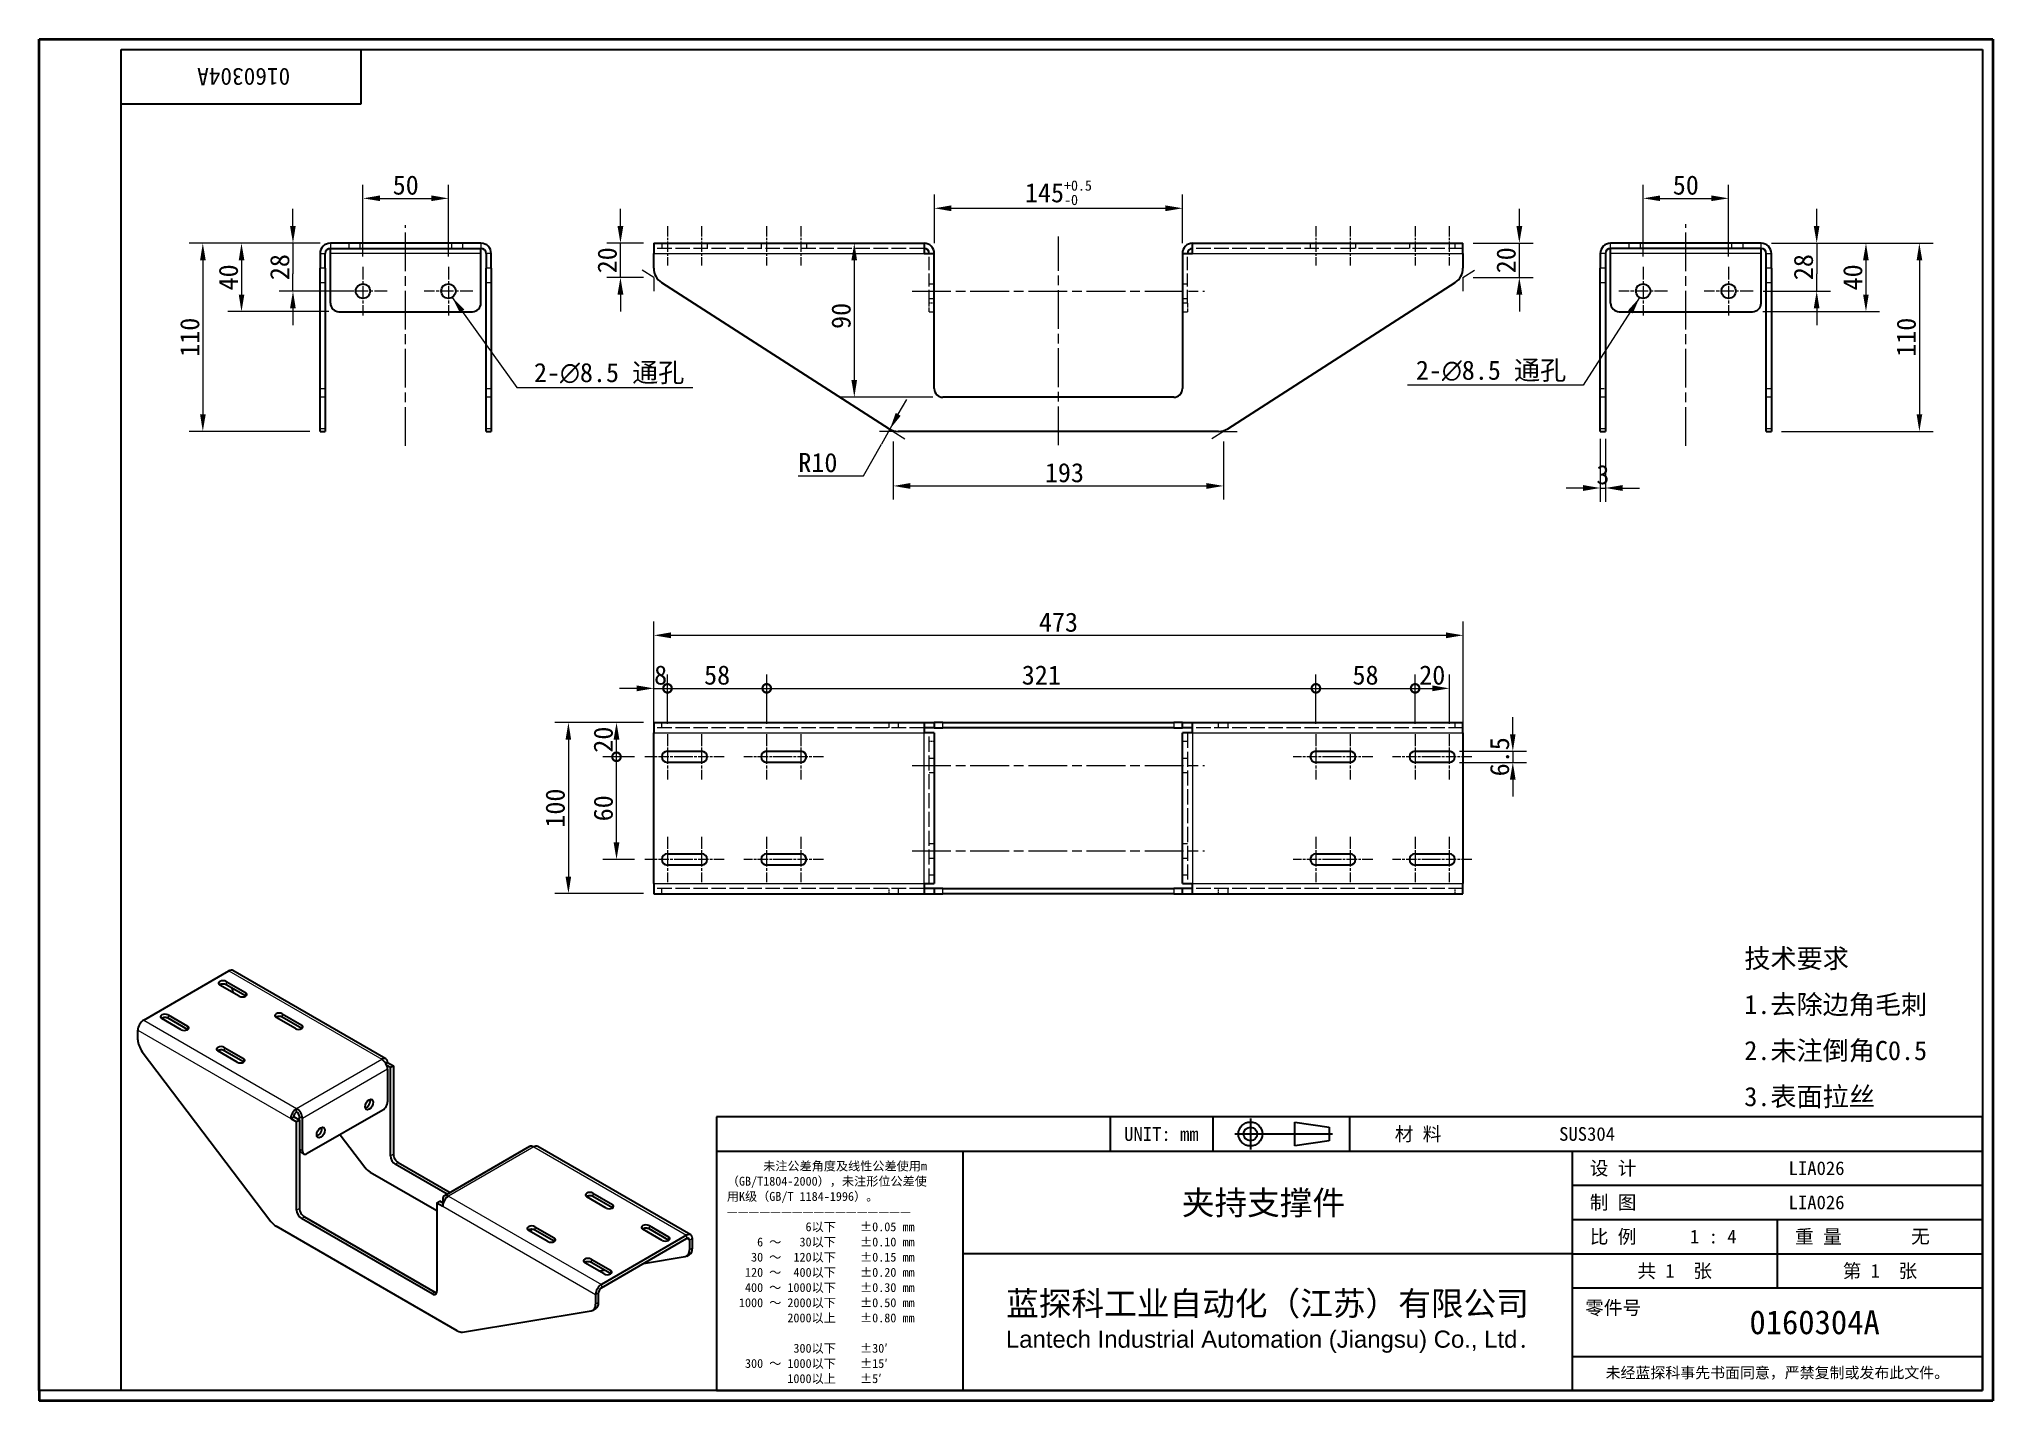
# Model space of a CAD drawing. Header units: millimetres. Extents: x 24 to 1166, y 22 to 818.
import ezdxf
from ezdxf.enums import TextEntityAlignment as Align

# ---------------------------------------------------------------- set-up
doc = ezdxf.new("R2010")
doc.units = ezdxf.units.MM
doc.header["$LTSCALE"] = 4
doc.linetypes.add('CHAIN', pattern=[0.3543, 0.2362, -0.0295, 0.0591, -0.0295])
doc.linetypes.add('DASHED', pattern=[0.2067, 0.1654, -0.0413])
for name, color, linetype, lineweight in [('1', 7, 'Continuous', 18), ('可见 (ISO)', 7, 'Continuous', 25), ('可见窄的 (ISO)', 7, 'Continuous', 18), ('图框 (ISO)', 7, 'Continuous', 35), ('标题 (ISO)', 7, 'Continuous', 25)]:
    doc.layers.add(name, color=color, linetype=linetype, lineweight=lineweight)
for name, color, linetype, lineweight, true_color in [('中心标记 (ISO)', 1, 'CHAIN', 18, 0xff0000), ('中心线 (ISO)', 1, 'CHAIN', 18, 0xff0000), ('尺寸 (ISO)', 7, 'Continuous', 18, 0x008000), ('符号 (ISO)', 7, 'Continuous', 18, 0x008000), ('隐藏 (ISO)', 5, 'DASHED', 18, 0x0000ff), ('隐藏窄的 (ISO)', 5, 'DASHED', 18, 0x0000ff)]:
    doc.layers.add(name, color=color, linetype=linetype, lineweight=lineweight, true_color=true_color)
doc.styles.add('文本样式164', font='SimSun.ttf')
doc.styles.add('文本样式165', font='SimSun.ttf')
doc.styles.add('文本样式74', font='SimSun.ttf')
doc.styles.add('最新国标', font='simfang.ttf')
doc.styles.add('注释文本 (ISO)', font='simfang.ttf')
doc.dimstyles.new('默认 (GB)', dxfattribs={"dimscale": 4, "dimtxt": 2.8, "dimasz": 2.5, "dimexe": 2, "dimexo": 1.5, "dimgap": 0.5, "dimtad": 1, "dimtoh": 1, "dimdsep": 46, "dimtxsty": '最新国标', "dimcen": 0.09, "dimdle": 10, "dimclrd": 256, "dimclre": 256, "dimclrt": 256, "dimaunit": 1, "dimadec": 3, "dimazin": 2, "dimtfac": 0.535714, "dimtdec": 3, "dimtmove": 0, "dimatfit": 3, "dimfxl": 0, "dimtolj": 1, "dimlwd": -1, "dimlwe": -1, "dimarcsym": 0})
doc.dimstyles.new('默认 (GB)$7', dxfattribs={"dimscale": 4, "dimtxt": 2.8, "dimasz": 2.5, "dimexe": 2, "dimexo": 1.5, "dimgap": 0.5, "dimtad": 1, "dimtoh": 1, "dimdsep": 46, "dimtxsty": '最新国标', "dimcen": 0.09, "dimdle": 10, "dimclrd": 256, "dimclre": 256, "dimclrt": 256, "dimaunit": 1, "dimadec": 3, "dimazin": 2, "dimtfac": 0.535714, "dimtdec": 3, "dimtmove": 0, "dimatfit": 3, "dimfxl": 0, "dimtolj": 1, "dimlwd": -1, "dimlwe": -1, "dimarcsym": 0})

msp = doc.modelspace()

# ---------------------------------------------------------------- texts
at = {"layer": '符号 (ISO)', "char_height": 11.2}
for s, insert, width, attachment_point, line_spacing_factor, style in [('2-\\fAIGDT|b0|i0;{\\H11.2000;n}\\fFangSong|b0|i0;{\\H11.2000;8.5 通孔}', (313.271, 616.266), 97.35149, 7, 0.49, '最新国标'), ('2-\\fAIGDT|b0|i0;{\\H11.2000;n}\\fFangSong|b0|i0;{\\H11.2000;8.5 通孔}', (916.584, 617.638), 97.35149, 9, 0.49, '最新国标'), ('\\fFangSong|b0|i0;技术要求\\P\\fFangSong|b0|i0;1.去除边角毛刺\\P\\fFangSong|b0|i0;2.未注倒角C0.5\\P\\fFangSong|b0|i0;3.表面拉丝\\P', (1020.683, 239.647), 117.37076, 4, 1.441304, '注释文本 (ISO)')]:
    msp.add_mtext(s, dxfattribs=dict(at, insert=insert, width=width, attachment_point=attachment_point, line_spacing_factor=line_spacing_factor, style=style))

# ---------------------------------------------------------------- blocks, each defined once
blk = doc.blocks.new('图框 最新国标')
at = {"layer": '图框 (ISO)'}
for p, q in [((6, 7), (6, 204.5)), ((6, 204.5), (291.5, 204.5)), ((291.5, 204.5), (291.5, 5.5)), ((6, 7), (6, 5.5)), ((6, 7), (6, 5.5)), ((291.5, 5.5), (6, 5.5))]:
    blk.add_line(p, q, dxfattribs=at)
at = {"layer": '图框 (ISO)', "color": 7, "linetype": 'Continuous', "lineweight": 25}
for p, q in [((18, 203), (290, 203)), ((18, 7), (18, 203)), ((18, 203), (290, 203)), ((53, 203), (53, 195)), ((290, 203), (290, 7)), ((290, 203), (290, 7)), ((53, 195), (18, 195)), ((290, 7), (6, 7)), ((290, 7), (18, 7))]:
    blk.add_line(p, q, dxfattribs=at)
at = {"layer": '图框 (ISO)', "style": '文本样式74'}
blk.add_attdef('零件代号_001', (42.7, 200.25), '', height=2.5, rotation=180, dxfattribs=at)
blk = doc.blocks.new('标题栏 最新国标')
at = {"layer": '标题 (ISO)'}
for p, q in [((381.98, -183.84), (196.98, -183.84)), ((196.98, -183.84), (196.98, -223.84)), ((254.48, -183.84), (254.48, -188.84)), ((269.48, -183.84), (269.48, -188.84)), ((281.48, -188.09), (281.48, -184.59)), ((281.48, -184.59), (286.48, -185.34)), ((286.48, -185.34), (286.48, -187.34)), ((289.48, -183.84), (289.48, -188.84)), ((381.98, -223.84), (381.98, -183.84)), ((383.48, -183.84), (383.48, -225.34)), ((286.48, -187.34), (281.48, -188.09)), ((196.98, -188.84), (381.98, -188.84)), ((232.98, -188.84), (232.98, -223.84)), ((321.98, -188.84), (321.98, -223.84)), ((321.98, -193.84), (381.98, -193.84)), ((321.98, -198.84), (381.98, -198.84)), ((351.98, -198.84), (351.98, -208.84)), ((321.98, -203.84), (232.98, -203.84)), ((321.98, -203.84), (381.98, -203.84)), ((321.98, -208.84), (381.98, -208.84)), ((321.98, -218.84), (381.98, -218.84)), ((196.98, -223.84), (381.98, -223.84)), ((383.48, -225.34), (196.98, -225.34))]:
    blk.add_line(p, q, dxfattribs=at)
at = {"layer": '标题 (ISO)', "linetype": 'CHAIN', "ltscale": 5.000333}
blk.add_line((274.98, -184.09), (274.98, -188.59), dxfattribs=at)
at = {"layer": '标题 (ISO)', "linetype": 'CHAIN', "ltscale": 15.834605}
blk.add_line((272.73, -186.34), (286.98, -186.34), dxfattribs=at)
at = {"layer": '标题 (ISO)'}
for radius in [1.75, 1]:
    blk.add_circle((274.98, -186.34), radius, dxfattribs=at)
at = {"layer": '1', "style": '文本样式164'}
for s, p in [('UNIT: mm', (261.98, -186.34)), ('材 料', (299.48, -186.34)), ('设 计', (327.98, -191.34)), ('制 图', (327.98, -196.34)), ('比 例', (327.98, -201.34)), ('重 量', (357.98, -201.34)), ('共 1  张', (336.98, -206.34)), ('第 1  张', (366.98, -206.34))]:
    blk.add_text(s, height=2, dxfattribs=at).set_placement(p, align=Align.MIDDLE_CENTER)
at = {"layer": '标题 (ISO)', "style": '注释文本 (ISO)'}
for s, insert, char_height, attachment_point, line_spacing_factor in [('\\fSimSun|b0|i0;{\\H1.3000;      未注公差角度及线性公差使用m\\P}\\fSimSun|b0|i0;{\\H1.3000;（GB/T1804-2000），未注形位公差使\\P}\\fSimSun|b0|i0;{\\H1.3000;用K级（GB/T 1184-1996）。\\P}\\fSimSun|b0|i0;{\\H1.3000;—————————————————\\P}\\fSimSun|b0|i0;{\\H1.3000;             6以下    ±0.05 mm\\P}\\fSimSun|b0|i0;{\\H1.3000;     6 ～   30以下    ±0.10 mm\\P}\\fSimSun|b0|i0;{\\H1.3000;    30 ～  120以下    ±0.15 mm\\P}\\fSimSun|b0|i0;{\\H1.3000;   120 ～  400以下    ±0.20 mm\\P}\\fSimSun|b0|i0;{\\H1.3000;   400 ～ 1000以下    ±0.30 mm\\P}\\fSimSun|b0|i0;{\\H1.3000;  1000 ～ 2000以下    ±0.50 mm\\P}\\fSimSun|b0|i0;{\\H1.3000;          2000以上    ±0.80 mm\\P}\\fSimSun|b0|i0;{\\H1.3000;\\P}\\fSimSun|b0|i0;{\\H1.3000;           300以下    ±30′\\P}\\fSimSun|b0|i0;{\\H1.3000;   300 ～ 1000以下    ±15′\\P}\\fSimSun|b0|i0;{\\H1.3000;          1000以上    ±5′}', (198.48, -206.63), 1.3, 4, 1.023913), ('{\\fMicrosoft YaHei|b0|i0|c134|p34;\\H1.75x;蓝探科工业自动化（江苏）有限公司\\P\\fArial|b0|i0|c0|p34;\\H0.71429x;Lantech Industrial Automation (Jiangsu) Co., Ltd\\fFangSong|b0|i0|c134|p49;.\\H1.15195x; }', (277.48, -213.84), 2, 5, 0.978695)]:
    blk.add_mtext(s, dxfattribs=dict(at, insert=insert, char_height=char_height, attachment_point=attachment_point, line_spacing_factor=line_spacing_factor))
at = {"layer": '标题 (ISO)', "attachment_point": 5, "style": '注释文本 (ISO)'}
for s, insert, char_height in [('\\fFangSong|b0|i0;零件号', (327.98, -211.84), 2), ('\\fSimSun|b0|i0;{\\H1.6000;未经蓝探科事先书面同意，严禁复制或发布此文件。}', (351.98, -221.34), 1.6)]:
    blk.add_mtext(s, dxfattribs=dict(at, insert=insert, char_height=char_height))
at = {"layer": '标题 (ISO)'}
for tag, p, height, style in [('材料_001', (320.09, -187.33), 2, '注释文本 (ISO)'), ('设计人_001', (353.63, -192.33), 2, '注释文本 (ISO)'), ('库存编号_001', (264.96, -198.14), 3.5, '文本样式165'), ('设计人_001', (353.63, -197.33), 2, '注释文本 (ISO)'), ('视图比例_001', (339.22, -202.33), 2, '注释文本 (ISO)'), ('质量\\P3;_001', (371.53, -202.3), 2, '注释文本 (ISO)'), ('零件代号_001', (347.9, -215.59), 3.5, '文本样式165')]:
    blk.add_attdef(tag, p, '', height=height, dxfattribs=dict(at, style=style))
blk = doc.blocks.new('*D5')
at = {"layer": 'Defpoints', "color": 0, "transparency": 16777216}
for p in [(692.3, 719.1), (547.3, 692.7), (692.3, 692.7)]:
    blk.add_point(p, dxfattribs=at)
at = {"layer": '尺寸 (ISO)', "color": 116, "true_color": 0x00803f, "transparency": 16777216}
for p, q in [((547.3, 698.7), (547.3, 727.1)), ((692.3, 698.7), (692.3, 727.1)), ((557.3, 719.1), (682.3, 719.1))]:
    blk.add_line(p, q, dxfattribs=at)
for points in [[(557.3, 720.8), (557.3, 717.4), (547.3, 719.1)], [(682.3, 720.8), (682.3, 717.4), (692.3, 719.1)]]:
    blk.add_solid(points, dxfattribs=at)
at = {"layer": '尺寸 (ISO)', "transparency": 16777216, "insert": (619.8, 728.2), "char_height": 11.2, "attachment_point": 5, "style": '最新国标'}
blk.add_mtext('\\A1;145{\\H6;\\S+0.5^ -0;}', dxfattribs=at)
blk = doc.blocks.new('*D6')
at = {"layer": 'Defpoints', "color": 0, "transparency": 16777216}
for p in [(856.3, 469.5), (383.3, 412.5), (856.3, 412.5)]:
    blk.add_point(p, dxfattribs=at)
at = {"layer": '尺寸 (ISO)', "color": 116, "true_color": 0x00803f, "transparency": 16777216}
for p, q in [((383.3, 418.5), (383.3, 477.5)), ((393.3, 469.5), (846.3, 469.5)), ((856.3, 418.5), (856.3, 477.5))]:
    blk.add_line(p, q, dxfattribs=at)
for points in [[(393.3, 471.2), (393.3, 467.8), (383.3, 469.5)], [(846.3, 471.2), (846.3, 467.8), (856.3, 469.5)]]:
    blk.add_solid(points, dxfattribs=at)
at = {"layer": '尺寸 (ISO)', "transparency": 16777216, "insert": (619.8, 477.1), "char_height": 11.2, "attachment_point": 5, "style": '最新国标'}
blk.add_mtext('\\A1;473', dxfattribs=at)
blk = doc.blocks.new('*D7')
at = {"layer": 'Defpoints', "color": 0, "transparency": 16777216}
for p in [(383.3, 418.5), (333.4, 318.5), (383.3, 318.5)]:
    blk.add_point(p, dxfattribs=at)
at = {"layer": '尺寸 (ISO)', "color": 116, "true_color": 0x00803f, "transparency": 16777216}
for p, q in [((377.3, 418.5), (325.4, 418.5)), ((333.4, 408.5), (333.4, 328.5)), ((377.3, 318.5), (325.4, 318.5))]:
    blk.add_line(p, q, dxfattribs=at)
for points in [[(331.7, 408.5), (335, 408.5), (333.4, 418.5)], [(331.7, 328.5), (335, 328.5), (333.4, 318.5)]]:
    blk.add_solid(points, dxfattribs=at)
at = {"layer": '尺寸 (ISO)', "transparency": 16777216, "insert": (325.7, 368.5), "char_height": 11.2, "attachment_point": 5, "rotation": 90, "style": '最新国标'}
blk.add_mtext('\\A1;100', dxfattribs=at)
blk = doc.blocks.new('*D8')
at = {"layer": 'Defpoints', "color": 0, "transparency": 16777216}
for p in [(363.8, 698.7), (383.3, 698.7), (383.3, 678.7)]:
    blk.add_point(p, dxfattribs=at)
at = {"layer": '尺寸 (ISO)', "color": 116, "true_color": 0x00803f, "transparency": 16777216}
for p, q in [((363.8, 708.7), (363.8, 718.7)), ((377.3, 698.7), (355.8, 698.7)), ((363.8, 678.7), (363.8, 698.7)), ((377.3, 678.7), (355.8, 678.7)), ((363.8, 668.7), (363.8, 658.7))]:
    blk.add_line(p, q, dxfattribs=at)
for points in [[(362.1, 708.7), (365.5, 708.7), (363.8, 698.7)], [(362.1, 668.7), (365.5, 668.7), (363.8, 678.7)]]:
    blk.add_solid(points, dxfattribs=at)
at = {"layer": '尺寸 (ISO)', "transparency": 16777216, "insert": (356.1, 688.7), "char_height": 11.2, "attachment_point": 5, "rotation": 90, "style": '最新国标'}
blk.add_mtext('\\A1;20', dxfattribs=at)
blk = doc.blocks.new('*D9')
at = {"layer": 'Defpoints', "color": 0, "transparency": 16777216}
for p in [(523.3, 588.7), (716.3, 588.7), (716.3, 556.8)]:
    blk.add_point(p, dxfattribs=at)
at = {"layer": '尺寸 (ISO)', "color": 116, "true_color": 0x00803f, "transparency": 16777216}
for p, q in [((523.3, 582.7), (523.3, 548.8)), ((716.3, 582.7), (716.3, 548.8)), ((533.3, 556.8), (706.3, 556.8))]:
    blk.add_line(p, q, dxfattribs=at)
for points in [[(533.3, 558.5), (533.3, 555.1), (523.3, 556.8)], [(706.3, 558.5), (706.3, 555.1), (716.3, 556.8)]]:
    blk.add_solid(points, dxfattribs=at)
at = {"layer": '尺寸 (ISO)', "transparency": 16777216, "insert": (623.3, 564.5), "char_height": 11.2, "attachment_point": 5, "style": '最新国标'}
blk.add_mtext('\\A1;193', dxfattribs=at)
blk = doc.blocks.new('*D10')
at = {"layer": 'Defpoints', "color": 0, "transparency": 16777216}
for p in [(856.3, 698.7), (889.2, 698.7), (856.3, 678.7)]:
    blk.add_point(p, dxfattribs=at)
at = {"layer": '尺寸 (ISO)', "color": 116, "true_color": 0x00803f, "transparency": 16777216}
for p, q in [((889.2, 708.7), (889.2, 718.7)), ((862.3, 698.7), (897.2, 698.7)), ((889.2, 678.7), (889.2, 698.7)), ((862.3, 678.7), (897.2, 678.7)), ((889.2, 668.7), (889.2, 658.7))]:
    blk.add_line(p, q, dxfattribs=at)
for points in [[(887.5, 708.7), (890.9, 708.7), (889.2, 698.7)], [(887.5, 668.7), (890.9, 668.7), (889.2, 678.7)]]:
    blk.add_solid(points, dxfattribs=at)
at = {"layer": '尺寸 (ISO)', "transparency": 16777216, "insert": (881.5, 688.7), "char_height": 11.2, "attachment_point": 5, "rotation": 90, "style": '最新国标'}
blk.add_mtext('\\A1;20', dxfattribs=at)
blk = doc.blocks.new('*D11')
at = {"layer": 'Defpoints', "color": 0, "transparency": 16777216}
for p in [(500.5, 698.7), (500.5, 608.7), (552.3, 608.7)]:
    blk.add_point(p, dxfattribs=at)
at = {"layer": '尺寸 (ISO)', "color": 116, "true_color": 0x00803f, "transparency": 16777216}
for p, q in [((500.5, 688.7), (500.5, 618.7)), ((546.3, 608.7), (492.5, 608.7))]:
    blk.add_line(p, q, dxfattribs=at)
for points in [[(498.8, 688.7), (502.1, 688.7), (500.5, 698.7)], [(498.8, 618.7), (502.1, 618.7), (500.5, 608.7)]]:
    blk.add_solid(points, dxfattribs=at)
at = {"layer": '尺寸 (ISO)', "transparency": 16777216, "insert": (492.8, 656.2), "char_height": 11.2, "attachment_point": 5, "rotation": 90, "style": '最新国标'}
blk.add_mtext('\\A1;90', dxfattribs=at)
blk = doc.blocks.new('*D12')
at = {"layer": 'Defpoints', "color": 0, "transparency": 16777216}
for p in [(936.5, 590.3), (939.5, 590.3), (939.5, 555.6)]:
    blk.add_point(p, dxfattribs=at)
at = {"layer": '尺寸 (ISO)', "color": 116, "true_color": 0x00803f, "transparency": 16777216}
for p, q in [((936.5, 584.3), (936.5, 547.6)), ((939.5, 584.3), (939.5, 547.6)), ((926.5, 555.6), (916.5, 555.6)), ((936.5, 555.6), (939.5, 555.6)), ((949.5, 555.6), (959.5, 555.6))]:
    blk.add_line(p, q, dxfattribs=at)
for points in [[(926.5, 557.3), (926.5, 553.9), (936.5, 555.6)], [(949.5, 557.3), (949.5, 553.9), (939.5, 555.6)]]:
    blk.add_solid(points, dxfattribs=at)
at = {"layer": '尺寸 (ISO)', "transparency": 16777216, "insert": (938, 563.3), "char_height": 11.2, "attachment_point": 5, "style": '最新国标'}
blk.add_mtext('\\A1;3', dxfattribs=at)
blk = doc.blocks.new('*D13')
at = {"layer": 'Defpoints', "color": 0, "transparency": 16777216}
for p in [(1030.5, 698.7), (1036.5, 588.7), (1123, 588.7)]:
    blk.add_point(p, dxfattribs=at)
at = {"layer": '尺寸 (ISO)', "color": 116, "true_color": 0x00803f, "transparency": 16777216}
for p, q in [((1036.5, 698.7), (1131, 698.7)), ((1123, 688.7), (1123, 598.7)), ((1042.5, 588.7), (1131, 588.7))]:
    blk.add_line(p, q, dxfattribs=at)
for points in [[(1121.4, 688.7), (1124.7, 688.7), (1123, 698.7)], [(1121.4, 598.7), (1124.7, 598.7), (1123, 588.7)]]:
    blk.add_solid(points, dxfattribs=at)
at = {"layer": '尺寸 (ISO)', "transparency": 16777216, "insert": (1115.4, 643.7), "char_height": 11.2, "attachment_point": 5, "rotation": 90, "style": '最新国标'}
blk.add_mtext('\\A1;110', dxfattribs=at)
blk = doc.blocks.new('*D14')
at = {"layer": 'Defpoints', "color": 0, "transparency": 16777216}
for p in [(194.3, 698.7), (119.7, 588.7), (188.3, 588.7)]:
    blk.add_point(p, dxfattribs=at)
at = {"layer": '尺寸 (ISO)', "color": 116, "true_color": 0x00803f, "transparency": 16777216}
for p, q in [((188.3, 698.7), (111.7, 698.7)), ((119.7, 688.7), (119.7, 598.7)), ((182.3, 588.7), (111.7, 588.7))]:
    blk.add_line(p, q, dxfattribs=at)
for points in [[(118.1, 688.7), (121.4, 688.7), (119.7, 698.7)], [(118.1, 598.7), (121.4, 598.7), (119.7, 588.7)]]:
    blk.add_solid(points, dxfattribs=at)
at = {"layer": '尺寸 (ISO)', "transparency": 16777216, "insert": (112.1, 643.7), "char_height": 11.2, "attachment_point": 5, "rotation": 90, "style": '最新国标'}
blk.add_mtext('\\A1;110', dxfattribs=at)
blk = doc.blocks.new('*D15')
at = {"layer": 'Defpoints', "color": 0, "transparency": 16777216}
for p in [(194.3, 698.7), (142.3, 658.7), (199.3, 658.7)]:
    blk.add_point(p, dxfattribs=at)
at = {"layer": '尺寸 (ISO)', "color": 116, "true_color": 0x00803f, "transparency": 16777216}
for p, q in [((188.3, 698.7), (134.3, 698.7)), ((142.3, 688.7), (142.3, 668.7)), ((193.3, 658.7), (134.3, 658.7))]:
    blk.add_line(p, q, dxfattribs=at)
for points in [[(140.7, 688.7), (144, 688.7), (142.3, 698.7)], [(140.7, 668.7), (144, 668.7), (142.3, 658.7)]]:
    blk.add_solid(points, dxfattribs=at)
at = {"layer": '尺寸 (ISO)', "transparency": 16777216, "insert": (134.7, 678.7), "char_height": 11.2, "attachment_point": 5, "rotation": 90, "style": '最新国标'}
blk.add_mtext('\\A1;40', dxfattribs=at)
blk = doc.blocks.new('*D16')
at = {"layer": 'Defpoints', "color": 0, "transparency": 16777216}
for p in [(1030.5, 698.7), (1025.5, 658.7), (1091.8, 658.7)]:
    blk.add_point(p, dxfattribs=at)
at = {"layer": '尺寸 (ISO)', "color": 116, "true_color": 0x00803f, "transparency": 16777216}
for p, q in [((1036.5, 698.7), (1099.8, 698.7)), ((1091.8, 688.7), (1091.8, 668.7)), ((1031.5, 658.7), (1099.8, 658.7))]:
    blk.add_line(p, q, dxfattribs=at)
for points in [[(1090.1, 688.7), (1093.4, 688.7), (1091.8, 698.7)], [(1090.1, 668.7), (1093.4, 668.7), (1091.8, 658.7)]]:
    blk.add_solid(points, dxfattribs=at)
at = {"layer": '尺寸 (ISO)', "transparency": 16777216, "insert": (1084.1, 678.7), "char_height": 11.2, "attachment_point": 5, "rotation": 90, "style": '最新国标'}
blk.add_mtext('\\A1;40', dxfattribs=at)
blk = doc.blocks.new('*D17')
at = {"layer": 'Defpoints', "color": 0, "transparency": 16777216}
for p in [(526.2, 598.7), (521.3, 590)]:
    blk.add_point(p, dxfattribs=at)
at = {"layer": '尺寸 (ISO)', "color": 116, "true_color": 0x00803f, "transparency": 16777216}
for p, q in [((526.2, 598.7), (531.1, 607.4)), ((526.2, 598.7), (521.3, 590)), ((521.3, 590), (516.3, 581.3)), ((505.8, 562.7), (516.3, 581.3)), ((467.6, 562.7), (505.8, 562.7))]:
    blk.add_line(p, q, dxfattribs=at)
blk.add_solid([(524.7, 599.5), (527.6, 597.8), (521.3, 590)], dxfattribs=at)
at = {"layer": '尺寸 (ISO)', "transparency": 16777216, "insert": (479.2, 570.4), "char_height": 11.2, "attachment_point": 5, "style": '最新国标'}
blk.add_mtext('\\A1;R10', dxfattribs=at)
blk = doc.blocks.new('*D18')
at = {"layer": 'Defpoints', "color": 0, "transparency": 16777216}
for p in [(263.3, 724.9), (213.3, 684.9), (263.3, 684.9)]:
    blk.add_point(p, dxfattribs=at)
at = {"layer": '尺寸 (ISO)', "color": 116, "true_color": 0x00803f, "transparency": 16777216}
for p, q in [((213.3, 690.9), (213.3, 732.9)), ((263.3, 690.9), (263.3, 732.9)), ((223.3, 724.9), (253.3, 724.9))]:
    blk.add_line(p, q, dxfattribs=at)
for points in [[(223.3, 726.6), (223.3, 723.3), (213.3, 724.9)], [(253.3, 726.6), (253.3, 723.3), (263.3, 724.9)]]:
    blk.add_solid(points, dxfattribs=at)
at = {"layer": '尺寸 (ISO)', "transparency": 16777216, "insert": (238.3, 732.6), "char_height": 11.2, "attachment_point": 5, "style": '最新国标'}
blk.add_mtext('\\A1;50', dxfattribs=at)
blk = doc.blocks.new('*D19')
at = {"layer": 'Defpoints', "color": 0, "transparency": 16777216}
for p in [(194.3, 698.7), (172.4, 670.7), (213.3, 670.7)]:
    blk.add_point(p, dxfattribs=at)
at = {"layer": '尺寸 (ISO)', "color": 116, "true_color": 0x00803f, "transparency": 16777216}
for p, q in [((172.4, 708.7), (172.4, 718.7)), ((188.3, 698.7), (164.4, 698.7)), ((172.4, 698.7), (172.4, 688.7)), ((172.4, 688.7), (172.4, 680.7)), ((172.4, 670.7), (172.4, 680.7)), ((207.3, 670.7), (164.4, 670.7)), ((172.4, 660.7), (172.4, 650.7))]:
    blk.add_line(p, q, dxfattribs=at)
for points in [[(170.7, 708.7), (174, 708.7), (172.4, 698.7)], [(170.7, 660.7), (174, 660.7), (172.4, 670.7)]]:
    blk.add_solid(points, dxfattribs=at)
at = {"layer": '尺寸 (ISO)', "transparency": 16777216, "insert": (164.7, 684.7), "char_height": 11.2, "attachment_point": 5, "rotation": 90, "style": '最新国标'}
blk.add_mtext('\\A1;28', dxfattribs=at)
blk = doc.blocks.new('*D20')
at = {"layer": 'Defpoints', "color": 0, "transparency": 16777216}
for p in [(1011.5, 724.9), (961.5, 684.9), (1011.5, 684.9)]:
    blk.add_point(p, dxfattribs=at)
at = {"layer": '尺寸 (ISO)', "color": 116, "true_color": 0x00803f, "transparency": 16777216}
for p, q in [((961.5, 690.9), (961.5, 732.9)), ((1011.5, 690.9), (1011.5, 732.9)), ((971.5, 724.9), (1001.5, 724.9))]:
    blk.add_line(p, q, dxfattribs=at)
for points in [[(971.5, 726.6), (971.5, 723.3), (961.5, 724.9)], [(1001.5, 726.6), (1001.5, 723.3), (1011.5, 724.9)]]:
    blk.add_solid(points, dxfattribs=at)
at = {"layer": '尺寸 (ISO)', "transparency": 16777216, "insert": (986.5, 732.6), "char_height": 11.2, "attachment_point": 5, "style": '最新国标'}
blk.add_mtext('\\A1;50', dxfattribs=at)
blk = doc.blocks.new('*D21')
at = {"layer": 'Defpoints', "color": 0, "transparency": 16777216}
for p in [(1030.5, 698.7), (1025.8, 670.7), (1063, 670.7)]:
    blk.add_point(p, dxfattribs=at)
at = {"layer": '尺寸 (ISO)', "color": 116, "true_color": 0x00803f, "transparency": 16777216}
for p, q in [((1063, 708.7), (1063, 718.7)), ((1036.5, 698.7), (1071, 698.7)), ((1063, 698.7), (1063, 688.7)), ((1063, 688.7), (1063, 680.7)), ((1063, 670.7), (1063, 680.7)), ((1031.8, 670.7), (1071, 670.7)), ((1063, 660.7), (1063, 650.7))]:
    blk.add_line(p, q, dxfattribs=at)
for points in [[(1061.3, 708.7), (1064.6, 708.7), (1063, 698.7)], [(1061.3, 660.7), (1064.6, 660.7), (1063, 670.7)]]:
    blk.add_solid(points, dxfattribs=at)
at = {"layer": '尺寸 (ISO)', "transparency": 16777216, "insert": (1055.3, 684.7), "char_height": 11.2, "attachment_point": 5, "rotation": 90, "style": '最新国标'}
blk.add_mtext('\\A1;28', dxfattribs=at)
blk = doc.blocks.new('_DotSmall')
at = {"color": 0, "linetype": 'ByBlock', "const_width": 0.5}
blk.add_lwpolyline([(-0.0625, 0, 1), (0.0625, 0, 1)], format="xyb", close=True, dxfattribs=at)
blk = doc.blocks.new('*D22')
at = {"layer": 'Defpoints', "color": 0, "transparency": 16777216}
for p in [(391.3, 438.5), (383.3, 412.5), (391.3, 411.7)]:
    blk.add_point(p, dxfattribs=at)
at = {"layer": '尺寸 (ISO)', "color": 116, "true_color": 0x00803f, "transparency": 16777216}
for p, q in [((383.3, 418.5), (383.3, 446.5)), ((391.3, 417.7), (391.3, 446.5)), ((373.3, 438.5), (363.3, 438.5)), ((383.3, 438.5), (391.3, 438.5)), ((391.3, 438.5), (401.3, 438.5))]:
    blk.add_line(p, q, dxfattribs=at)
blk.add_solid([(373.3, 440.2), (373.3, 436.8), (383.3, 438.5)], dxfattribs=at)
at = {"layer": '尺寸 (ISO)', "color": 116, "true_color": 0x00803f, "transparency": 16777216, "xscale": 10, "yscale": 10, "zscale": 10, "rotation": 180}
blk.add_blockref('_DotSmall', (391.3, 438.5), dxfattribs=at)
at = {"layer": '尺寸 (ISO)', "transparency": 16777216, "insert": (387.3, 446.2), "char_height": 11.2, "attachment_point": 5, "style": '最新国标'}
blk.add_mtext('\\A1;8', dxfattribs=at)
blk = doc.blocks.new('*D24')
at = {"layer": 'Defpoints', "color": 0, "transparency": 16777216}
for p in [(449.3, 438.5), (391.3, 411.7), (449.3, 411.7)]:
    blk.add_point(p, dxfattribs=at)
at = {"layer": '尺寸 (ISO)', "color": 116, "true_color": 0x00803f, "transparency": 16777216}
for p, q in [((391.3, 417.7), (391.3, 446.5)), ((449.3, 417.7), (449.3, 446.5)), ((391.3, 438.5), (449.3, 438.5))]:
    blk.add_line(p, q, dxfattribs=at)
at = {"layer": '尺寸 (ISO)', "color": 116, "true_color": 0x00803f, "transparency": 16777216, "xscale": 10, "yscale": 10, "zscale": 10, "rotation": 180}
blk.add_blockref('_DotSmall', (391.3, 438.5), dxfattribs=at)
at = {"layer": '尺寸 (ISO)', "color": 116, "true_color": 0x00803f, "transparency": 16777216, "xscale": 10, "yscale": 10, "zscale": 10}
blk.add_blockref('_DotSmall', (449.3, 438.5), dxfattribs=at)
at = {"layer": '尺寸 (ISO)', "transparency": 16777216, "insert": (420.3, 446.2), "char_height": 11.2, "attachment_point": 5, "style": '最新国标'}
blk.add_mtext('\\A1;58', dxfattribs=at)
blk = doc.blocks.new('*D25')
at = {"layer": 'Defpoints', "color": 0, "transparency": 16777216}
for p in [(770.3, 438.5), (449.3, 411.7), (770.3, 411.7)]:
    blk.add_point(p, dxfattribs=at)
at = {"layer": '尺寸 (ISO)', "color": 116, "true_color": 0x00803f, "transparency": 16777216}
for p, q in [((449.3, 417.7), (449.3, 446.5)), ((770.3, 417.7), (770.3, 446.5)), ((449.3, 438.5), (770.3, 438.5))]:
    blk.add_line(p, q, dxfattribs=at)
at = {"layer": '尺寸 (ISO)', "color": 116, "true_color": 0x00803f, "transparency": 16777216, "xscale": 10, "yscale": 10, "zscale": 10, "rotation": 180}
blk.add_blockref('_DotSmall', (449.3, 438.5), dxfattribs=at)
at = {"layer": '尺寸 (ISO)', "color": 116, "true_color": 0x00803f, "transparency": 16777216, "xscale": 10, "yscale": 10, "zscale": 10}
blk.add_blockref('_DotSmall', (770.3, 438.5), dxfattribs=at)
at = {"layer": '尺寸 (ISO)', "transparency": 16777216, "insert": (609.8, 446.2), "char_height": 11.2, "attachment_point": 5, "style": '最新国标'}
blk.add_mtext('\\A1;321', dxfattribs=at)
blk = doc.blocks.new('*D26')
at = {"layer": 'Defpoints', "color": 0, "transparency": 16777216}
for p in [(828.3, 438.5), (770.3, 411.7), (828.3, 411.7)]:
    blk.add_point(p, dxfattribs=at)
at = {"layer": '尺寸 (ISO)', "color": 116, "true_color": 0x00803f, "transparency": 16777216}
for p, q in [((770.3, 417.7), (770.3, 446.5)), ((828.3, 417.7), (828.3, 446.5)), ((770.3, 438.5), (828.3, 438.5))]:
    blk.add_line(p, q, dxfattribs=at)
at = {"layer": '尺寸 (ISO)', "color": 116, "true_color": 0x00803f, "transparency": 16777216, "xscale": 10, "yscale": 10, "zscale": 10, "rotation": 180}
blk.add_blockref('_DotSmall', (770.3, 438.5), dxfattribs=at)
at = {"layer": '尺寸 (ISO)', "color": 116, "true_color": 0x00803f, "transparency": 16777216, "xscale": 10, "yscale": 10, "zscale": 10}
blk.add_blockref('_DotSmall', (828.3, 438.5), dxfattribs=at)
at = {"layer": '尺寸 (ISO)', "transparency": 16777216, "insert": (799.3, 446.2), "char_height": 11.2, "attachment_point": 5, "style": '最新国标'}
blk.add_mtext('\\A1;58', dxfattribs=at)
blk = doc.blocks.new('*D27')
at = {"layer": 'Defpoints', "color": 0, "transparency": 16777216}
for p in [(848.3, 438.5), (828.3, 411.7), (848.3, 411.7)]:
    blk.add_point(p, dxfattribs=at)
at = {"layer": '尺寸 (ISO)', "color": 116, "true_color": 0x00803f, "transparency": 16777216}
for p, q in [((828.3, 417.7), (828.3, 446.5)), ((848.3, 417.7), (848.3, 446.5)), ((828.3, 438.5), (838.3, 438.5))]:
    blk.add_line(p, q, dxfattribs=at)
blk.add_solid([(838.3, 440.2), (838.3, 436.8), (848.3, 438.5)], dxfattribs=at)
at = {"layer": '尺寸 (ISO)', "color": 116, "true_color": 0x00803f, "transparency": 16777216, "xscale": 10, "yscale": 10, "zscale": 10, "rotation": 180}
blk.add_blockref('_DotSmall', (828.3, 438.5), dxfattribs=at)
at = {"layer": '尺寸 (ISO)', "transparency": 16777216, "insert": (838.3, 446.2), "char_height": 11.2, "attachment_point": 5, "style": '最新国标'}
blk.add_mtext('\\A1;20', dxfattribs=at)
blk = doc.blocks.new('*D28')
at = {"layer": 'Defpoints', "color": 0, "transparency": 16777216}
for p in [(361.5, 398.5), (378, 398.5), (378, 338.5)]:
    blk.add_point(p, dxfattribs=at)
at = {"layer": '尺寸 (ISO)', "color": 116, "true_color": 0x00803f, "transparency": 16777216}
for p, q in [((372, 398.5), (353.5, 398.5)), ((361.5, 348.5), (361.5, 398.5)), ((372, 338.5), (353.5, 338.5))]:
    blk.add_line(p, q, dxfattribs=at)
blk.add_solid([(359.8, 348.5), (363.2, 348.5), (361.5, 338.5)], dxfattribs=at)
at = {"layer": '尺寸 (ISO)', "color": 116, "true_color": 0x00803f, "transparency": 16777216, "xscale": 10, "yscale": 10, "zscale": 10, "rotation": 90}
blk.add_blockref('_DotSmall', (361.5, 398.5), dxfattribs=at)
at = {"layer": '尺寸 (ISO)', "transparency": 16777216, "insert": (353.8, 368.4), "char_height": 11.2, "attachment_point": 5, "rotation": 90, "style": '最新国标'}
blk.add_mtext('\\A1;60', dxfattribs=at)
blk = doc.blocks.new('*D29')
at = {"layer": 'Defpoints', "color": 0, "transparency": 16777216}
for p in [(361.5, 418.5), (383.3, 418.5), (378, 398.5)]:
    blk.add_point(p, dxfattribs=at)
at = {"layer": '尺寸 (ISO)', "color": 116, "true_color": 0x00803f, "transparency": 16777216}
for p, q in [((377.3, 418.5), (353.5, 418.5)), ((361.5, 398.5), (361.5, 408.5)), ((372, 398.5), (353.5, 398.5))]:
    blk.add_line(p, q, dxfattribs=at)
blk.add_solid([(359.8, 408.5), (363.2, 408.5), (361.5, 418.5)], dxfattribs=at)
at = {"layer": '尺寸 (ISO)', "color": 116, "true_color": 0x00803f, "transparency": 16777216, "xscale": 10, "yscale": 10, "zscale": 10, "rotation": 270}
blk.add_blockref('_DotSmall', (361.5, 398.5), dxfattribs=at)
at = {"layer": '尺寸 (ISO)', "transparency": 16777216, "insert": (353.8, 408.5), "char_height": 11.2, "attachment_point": 5, "rotation": 90, "style": '最新国标'}
blk.add_mtext('\\A1;20', dxfattribs=at)
blk = doc.blocks.new('*D30')
at = {"layer": 'Defpoints', "color": 0, "transparency": 16777216}
for p in [(848.3, 401.7), (848.3, 395.2), (885.4, 395.2)]:
    blk.add_point(p, dxfattribs=at)
at = {"layer": '尺寸 (ISO)', "color": 116, "true_color": 0x00803f, "transparency": 16777216}
for p, q in [((885.4, 411.7), (885.4, 421.7)), ((854.3, 401.7), (893.4, 401.7)), ((885.4, 401.7), (885.4, 395.2)), ((854.3, 395.2), (893.4, 395.2)), ((885.4, 385.2), (885.4, 375.2))]:
    blk.add_line(p, q, dxfattribs=at)
for points in [[(883.7, 411.7), (887, 411.7), (885.4, 401.7)], [(883.7, 385.2), (887, 385.2), (885.4, 395.2)]]:
    blk.add_solid(points, dxfattribs=at)
at = {"layer": '尺寸 (ISO)', "transparency": 16777216, "insert": (877.7, 398.5), "char_height": 11.2, "attachment_point": 5, "rotation": 90, "style": '最新国标'}
blk.add_mtext('\\A1;6.5', dxfattribs=at)

# ---------------------------------------------------------------- dimensions: what is measured, and where the dimension line sits
at = {"layer": '尺寸 (ISO)', "color": 116, "true_color": 0x00803f}
for base, p1, p2, angle, override, picture, middle in [((263.263, 724.92), (213.263, 684.92), (263.263, 684.92), 180, {"dimgap": 0.5, "dimtoh": 0, "dimdec": 2, "dimtol": 0, "dimlim": 0, "dimtp": 0, "dimtm": 0, "dimtdec": 3, "dimtofl": 0, "dimatfit": 1}, '*D18', (238.263, 724.92)), ((1011.521, 724.92), (961.521, 684.92), (1011.521, 684.92), 180, {"dimgap": 0.5, "dimtoh": 0, "dimdec": 2, "dimtol": 0, "dimlim": 0, "dimtp": 0, "dimtm": 0, "dimtdec": 3, "dimtofl": 0, "dimatfit": 1}, '*D20', (986.521, 724.92)), ((172.368, 670.67), (194.263, 698.67), (213.263, 670.67), 90, {"dimgap": 0.5, "dimtoh": 0, "dimdec": 2, "dimtol": 0, "dimlim": 0, "dimtp": 0, "dimtm": 0, "dimtdec": 3, "dimtofl": 0}, '*D19', (172.368, 684.67)), ((363.805, 698.67), (383.256, 678.67), (383.256, 698.67), 270, {"dimgap": 0.5, "dimtoh": 0, "dimdec": 2, "dimtol": 0, "dimlim": 0, "dimtp": 0, "dimtm": 0, "dimtdec": 3, "dimtofl": 1, "dimatfit": 1}, '*D8', (363.805, 688.67)), ((889.192, 698.67), (856.256, 678.67), (856.256, 698.67), 270, {"dimgap": 0.5, "dimtoh": 0, "dimdec": 2, "dimtol": 0, "dimlim": 0, "dimtp": 0, "dimtm": 0, "dimtdec": 3, "dimtofl": 1, "dimatfit": 1}, '*D10', (889.192, 688.67)), ((1062.961, 670.67), (1030.521, 698.67), (1025.771, 670.67), 90, {"dimgap": 0.5, "dimtoh": 0, "dimdec": 2, "dimtol": 0, "dimlim": 0, "dimtp": 0, "dimtm": 0, "dimtdec": 3, "dimtofl": 0}, '*D21', (1062.961, 684.67)), ((119.738, 588.67), (194.263, 698.67), (188.263, 588.67), 90, {"dimgap": 0.5, "dimtoh": 0, "dimdec": 2, "dimtol": 0, "dimlim": 0, "dimtp": 0, "dimtm": 0, "dimtdec": 3, "dimtofl": 0, "dimatfit": 1}, '*D14', (119.738, 643.67)), ((142.347, 658.67), (194.263, 698.67), (199.263, 658.67), 90, {"dimgap": 0.5, "dimtoh": 0, "dimdec": 2, "dimtol": 0, "dimlim": 0, "dimtp": 0, "dimtm": 0, "dimtdec": 3, "dimtofl": 0, "dimatfit": 1}, '*D15', (142.347, 678.67)), ((500.466, 608.67), (500.466, 698.67), (552.256, 608.67), 270, {"dimgap": 0.5, "dimtoh": 0, "dimdec": 2, "dimse1": 1, "dimtol": 0, "dimlim": 0, "dimtp": 0, "dimtm": 0, "dimtdec": 3, "dimtofl": 0, "dimatfit": 1}, '*D11', (500.466, 656.17)), ((1091.769, 658.67), (1030.521, 698.67), (1025.521, 658.67), 90, {"dimgap": 0.5, "dimtoh": 0, "dimdec": 2, "dimtol": 0, "dimlim": 0, "dimtp": 0, "dimtm": 0, "dimtdec": 3, "dimtofl": 0, "dimatfit": 1}, '*D16', (1091.769, 678.67)), ((1123.021, 588.67), (1030.521, 698.67), (1036.521, 588.67), 90, {"dimgap": 0.5, "dimtoh": 0, "dimdec": 2, "dimtol": 0, "dimlim": 0, "dimtp": 0, "dimtm": 0, "dimtdec": 3, "dimtofl": 0, "dimatfit": 1}, '*D13', (1123.021, 643.67)), ((716.256, 556.815), (523.256, 588.67), (716.256, 588.67), 180, {"dimgap": 0.5, "dimtoh": 0, "dimdec": 2, "dimtol": 0, "dimlim": 0, "dimtp": 0, "dimtm": 0, "dimtdec": 3, "dimtofl": 0, "dimatfit": 1}, '*D9', (623.256, 556.815)), ((391.256, 438.488), (383.256, 412.488), (391.256, 411.738), 180, {"dimgap": 0.5, "dimtoh": 0, "dimdec": 2, "dimblk2": 'DotSmall', "dimsah": 1, "dimdle": 0, "dimtol": 0, "dimlim": 0, "dimtp": 0, "dimtm": 0, "dimtdec": 3, "dimtofl": 1, "dimatfit": 1}, '*D22', (387.256, 438.488)), ((449.256, 438.488), (391.256, 411.738), (449.256, 411.738), 180, {"dimgap": 0.5, "dimtoh": 0, "dimdec": 2, "dimblk1": 'DotSmall', "dimblk2": 'DotSmall', "dimsah": 1, "dimdle": 0, "dimtol": 0, "dimlim": 0, "dimtp": 0, "dimtm": 0, "dimtdec": 3, "dimtofl": 0, "dimatfit": 1}, '*D24', (420.296, 438.488)), ((770.256, 438.488), (449.256, 411.738), (770.256, 411.738), 180, {"dimgap": 0.5, "dimtoh": 0, "dimdec": 2, "dimblk1": 'DotSmall', "dimblk2": 'DotSmall', "dimsah": 1, "dimdle": 0, "dimtol": 0, "dimlim": 0, "dimtp": 0, "dimtm": 0, "dimtdec": 3, "dimtofl": 0, "dimatfit": 1}, '*D25', (609.796, 438.488)), ((828.256, 438.488), (770.256, 411.738), (828.256, 411.738), 180, {"dimgap": 0.5, "dimtoh": 0, "dimdec": 2, "dimblk1": 'DotSmall', "dimblk2": 'DotSmall', "dimsah": 1, "dimdle": 0, "dimtol": 0, "dimlim": 0, "dimtp": 0, "dimtm": 0, "dimtdec": 3, "dimtofl": 0, "dimatfit": 1}, '*D26', (799.296, 438.488)), ((848.256, 438.488), (828.256, 411.738), (848.256, 411.738), 180, {"dimgap": 0.5, "dimtoh": 0, "dimdec": 2, "dimblk1": 'DotSmall', "dimsah": 1, "dimdle": 0, "dimtol": 0, "dimlim": 0, "dimtp": 0, "dimtm": 0, "dimtdec": 3, "dimtofl": 1, "dimatfit": 1}, '*D27', (838.296, 438.488)), ((333.363, 318.488), (383.256, 418.488), (383.256, 318.488), 270, {"dimgap": 0.5, "dimtoh": 0, "dimdec": 2, "dimtol": 0, "dimlim": 0, "dimtp": 0, "dimtm": 0, "dimtdec": 3, "dimtofl": 0, "dimatfit": 1}, '*D7', (333.363, 368.488)), ((361.497, 418.488), (378.006, 398.488), (383.256, 418.488), 90, {"dimgap": 0.5, "dimtoh": 0, "dimdec": 2, "dimblk1": 'DotSmall', "dimsah": 1, "dimdle": 0, "dimtol": 0, "dimlim": 0, "dimtp": 0, "dimtm": 0, "dimtdec": 3, "dimtofl": 1, "dimatfit": 1}, '*D29', (361.497, 408.528)), ((885.369, 395.238), (848.256, 401.738), (848.256, 395.238), 270, {"dimgap": 0.5, "dimtoh": 0, "dimdec": 2, "dimtol": 0, "dimlim": 0, "dimtp": 0, "dimtm": 0, "dimtdec": 3, "dimtofl": 1, "dimatfit": 1}, '*D30', (885.369, 398.488)), ((361.497, 398.488), (378.006, 338.488), (378.006, 398.488), 90, {"dimgap": 0.5, "dimtoh": 0, "dimdec": 2, "dimblk2": 'DotSmall', "dimsah": 1, "dimdle": 0, "dimtol": 0, "dimlim": 0, "dimtp": 0, "dimtm": 0, "dimtdec": 3, "dimtofl": 0, "dimatfit": 1}, '*D28', (361.497, 368.448))]:
    dim = msp.add_linear_dim(base=base, p1=p1, p2=p2, angle=angle, dimstyle='默认 (GB)', override=override, dxfattribs=at)
    dim.commit()
    dim.dimension.update_dxf_attribs({"geometry": picture, "text_midpoint": middle, "dimtype": 160})
for base, p1, p2, override, picture, middle in [((692.256, 719.116), (547.256, 692.67), (692.256, 692.67), {"dimgap": 0.5, "dimtoh": 0, "dimdec": 2, "dimtol": 1, "dimlim": 0, "dimtp": 0.5, "dimtm": 1e-09, "dimtdec": 3, "dimtofl": 0, "dimatfit": 1}, '*D5', (619.756, 719.116)), ((939.521, 555.599), (936.521, 590.258), (939.521, 590.258), {"dimgap": 0.5, "dimtoh": 0, "dimdec": 2, "dimtol": 0, "dimlim": 0, "dimtp": 0, "dimtm": 0, "dimtdec": 3, "dimtofl": 1, "dimatfit": 1}, '*D12', (938.021, 555.599)), ((856.256, 469.486), (383.256, 412.488), (856.256, 412.488), {"dimgap": 0.5, "dimtoh": 0, "dimdec": 2, "dimtol": 0, "dimlim": 0, "dimtp": 0, "dimtm": 0, "dimtdec": 3, "dimtofl": 0, "dimatfit": 1}, '*D6', (619.756, 469.486))]:
    dim = msp.add_linear_dim(base=base, p1=p1, p2=p2, dimstyle='默认 (GB)', override=override, dxfattribs=at)
    dim.commit()
    dim.dimension.update_dxf_attribs({"geometry": picture, "text_midpoint": middle, "dimtype": 160})
dim = msp.add_radius_dim(center=(526.193, 598.67), mpoint=(521.256, 589.974), dimstyle='默认 (GB)', override={"dimgap": 0.5, "dimtih": 1, "dimdec": 2, "dimlfac": 1, "dimcen": 0, "dimtol": 0, "dimlim": 0, "dimtp": 0, "dimtm": 0, "dimtdec": 3}, dxfattribs=at)
dim.commit()
dim.dimension.update_dxf_attribs({"geometry": '*D17', "text_midpoint": (479.216, 562.729), "dimtype": 164})

# ---------------------------------------------------------------- linework, layer by layer
at = {"layer": '中心标记 (ISO)', "ltscale": 7.917253}
for p, q in [((213.263, 684.92), (213.263, 656.42)), ((263.263, 684.92), (263.263, 656.42)), ((961.521, 684.92), (961.521, 656.42)), ((1011.521, 684.92), (1011.521, 656.42)), ((227.513, 670.67), (199.013, 670.67)), ((277.513, 670.67), (249.013, 670.67)), ((975.771, 670.67), (947.271, 670.67)), ((1025.771, 670.67), (997.271, 670.67))]:
    msp.add_line(p, q, dxfattribs=at)
at = {"layer": '中心标记 (ISO)', "ltscale": 7.361649}
for p, q in [((391.256, 411.738), (391.256, 385.238)), ((411.256, 411.738), (411.256, 385.238)), ((449.256, 411.738), (449.256, 385.238)), ((469.256, 411.738), (469.256, 385.238)), ((770.256, 411.738), (770.256, 385.238)), ((790.256, 411.738), (790.256, 385.238)), ((828.256, 411.738), (828.256, 385.238)), ((848.256, 411.738), (848.256, 385.238)), ((391.256, 351.738), (391.256, 325.238)), ((411.256, 351.738), (411.256, 325.238)), ((449.256, 351.738), (449.256, 325.238)), ((469.256, 351.738), (469.256, 325.238)), ((770.256, 351.738), (770.256, 325.238)), ((790.256, 351.738), (790.256, 325.238)), ((828.256, 351.738), (828.256, 325.238)), ((848.256, 351.738), (848.256, 325.238))]:
    msp.add_line(p, q, dxfattribs=at)
at = {"layer": '中心标记 (ISO)', "ltscale": 6.458793}
for p, q in [((401.256, 398.488), (378.006, 398.488)), ((424.506, 398.488), (401.256, 398.488)), ((459.256, 398.488), (436.006, 398.488)), ((482.506, 398.488), (459.256, 398.488)), ((780.256, 398.488), (757.006, 398.488)), ((803.506, 398.488), (780.256, 398.488)), ((838.256, 398.488), (815.006, 398.488)), ((861.506, 398.488), (838.256, 398.488)), ((401.256, 338.488), (378.006, 338.488)), ((424.506, 338.488), (401.256, 338.488)), ((459.256, 338.488), (436.006, 338.488)), ((482.506, 338.488), (459.256, 338.488)), ((780.256, 338.488), (757.006, 338.488)), ((803.506, 338.488), (780.256, 338.488)), ((838.256, 338.488), (815.006, 338.488)), ((861.506, 338.488), (838.256, 338.488))]:
    msp.add_line(p, q, dxfattribs=at)
at = {"layer": '中心线 (ISO)', "ltscale": 23.990969}
for p, q in [((238.263, 580.258), (238.263, 709.172)), ((986.521, 580.258), (986.521, 709.864)), ((619.756, 580.618), (619.756, 702.67)), ((534.256, 670.67), (705.256, 670.67)), ((534.256, 393.488), (705.256, 393.488)), ((534.256, 343.488), (705.256, 343.488))]:
    msp.add_line(p, q, dxfattribs=at)
at = {"layer": '中心线 (ISO)', "ltscale": 6.389343}
for p, q in [((391.256, 708.67), (391.256, 685.67)), ((411.256, 708.67), (411.256, 685.67)), ((449.256, 708.67), (449.256, 685.67)), ((469.256, 708.67), (469.256, 685.67)), ((770.256, 708.67), (770.256, 685.67)), ((790.256, 708.67), (790.256, 685.67)), ((828.256, 708.67), (828.256, 685.67)), ((848.256, 708.67), (848.256, 685.67))]:
    msp.add_line(p, q, dxfattribs=at)
at = {"layer": '可见 (ISO)'}
for p, q in [((282.263, 698.67), (194.263, 698.67)), ((383.256, 698.67), (541.256, 698.67)), ((383.256, 698.67), (383.256, 692.67)), ((541.256, 698.67), (541.256, 692.67)), ((698.256, 698.67), (856.256, 698.67)), ((698.256, 692.67), (698.256, 698.67)), ((856.256, 692.67), (856.256, 698.67)), ((1030.521, 698.67), (942.521, 698.67)), ((188.263, 692.67), (188.263, 684.13)), ((191.263, 684.13), (191.263, 692.67)), ((194.263, 695.67), (282.263, 695.67)), ((194.263, 692.67), (194.263, 695.67)), ((194.263, 663.67), (194.263, 692.67)), ((282.263, 692.67), (282.263, 695.67)), ((282.263, 663.67), (282.263, 692.67)), ((285.263, 692.67), (285.263, 684.13)), ((288.263, 684.13), (288.263, 692.67)), ((383.256, 684.13), (383.256, 692.67)), ((541.256, 692.67), (547.256, 692.67)), ((547.256, 613.67), (547.256, 692.67)), ((692.256, 692.67), (698.256, 692.67)), ((692.256, 692.67), (692.256, 613.67)), ((856.256, 692.67), (856.256, 684.13)), ((936.521, 692.67), (936.521, 684.13)), ((939.521, 692.67), (939.521, 684.13)), ((1030.521, 695.67), (942.521, 695.67)), ((942.521, 692.67), (942.521, 695.67)), ((942.521, 663.67), (942.521, 692.67)), ((1030.521, 692.67), (1030.521, 695.67)), ((1030.521, 663.67), (1030.521, 692.67)), ((1033.521, 684.13), (1033.521, 692.67)), ((1036.521, 684.13), (1036.521, 692.67)), ((188.263, 675.718), (188.263, 684.13)), ((188.263, 590.258), (188.263, 675.718)), ((191.263, 684.13), (191.263, 675.718)), ((191.263, 675.718), (191.263, 590.258)), ((285.263, 675.718), (285.263, 684.13)), ((285.263, 590.258), (285.263, 675.718)), ((288.263, 684.13), (288.263, 675.718)), ((288.263, 675.718), (288.263, 590.258)), ((387.848, 675.718), (520.785, 590.258)), ((718.727, 590.258), (851.664, 675.718)), ((936.521, 675.718), (936.521, 684.13)), ((936.521, 590.258), (936.521, 675.718)), ((939.521, 684.13), (939.521, 675.718)), ((939.521, 675.718), (939.521, 590.258)), ((1033.521, 675.718), (1033.521, 684.13)), ((1033.521, 590.258), (1033.521, 675.718)), ((1036.521, 684.13), (1036.521, 675.718)), ((1036.521, 675.718), (1036.521, 590.258)), ((199.263, 658.67), (277.263, 658.67)), ((947.521, 658.67), (1025.521, 658.67)), ((687.256, 608.67), (552.256, 608.67)), ((188.263, 588.67), (188.263, 590.258)), ((188.263, 588.67), (191.263, 588.67)), ((191.263, 590.258), (191.263, 588.67)), ((285.263, 588.67), (285.263, 590.258)), ((285.263, 588.67), (288.263, 588.67)), ((288.263, 590.258), (288.263, 588.67)), ((713.319, 588.67), (526.193, 588.67)), ((936.521, 588.67), (936.521, 590.258)), ((936.521, 588.67), (939.521, 588.67)), ((939.521, 590.258), (939.521, 588.67)), ((1033.521, 588.67), (1033.521, 590.258)), ((1033.521, 588.67), (1036.521, 588.67)), ((1036.521, 590.258), (1036.521, 588.67)), ((383.256, 418.488), (541.256, 418.488)), ((383.256, 418.488), (383.256, 412.488)), ((383.256, 324.488), (383.256, 412.488)), ((541.256, 418.488), (547.256, 418.488)), ((541.256, 418.488), (541.256, 412.488)), ((547.256, 415.488), (541.256, 415.488)), ((547.256, 412.488), (541.256, 412.488)), ((547.256, 418.488), (547.256, 415.488)), ((552.256, 418.488), (547.256, 418.488)), ((547.256, 415.488), (552.256, 415.488)), ((547.256, 412.488), (547.256, 324.488)), ((552.256, 418.488), (687.256, 418.488)), ((687.256, 415.488), (552.256, 415.488)), ((692.256, 418.488), (687.256, 418.488)), ((687.256, 415.488), (692.256, 415.488)), ((692.256, 418.488), (698.256, 418.488)), ((692.256, 415.488), (692.256, 418.488)), ((698.256, 415.488), (692.256, 415.488)), ((692.256, 324.488), (692.256, 412.488)), ((698.256, 412.488), (692.256, 412.488)), ((698.256, 418.488), (856.256, 418.488)), ((698.256, 412.488), (698.256, 418.488)), ((856.256, 412.488), (856.256, 418.488)), ((856.256, 412.488), (856.256, 324.488)), ((391.256, 401.738), (411.256, 401.738)), ((449.256, 401.738), (469.256, 401.738)), ((770.256, 401.738), (790.256, 401.738)), ((828.256, 401.738), (848.256, 401.738)), ((411.256, 395.238), (391.256, 395.238)), ((469.256, 395.238), (449.256, 395.238)), ((790.256, 395.238), (770.256, 395.238)), ((848.256, 395.238), (828.256, 395.238)), ((391.256, 341.738), (411.256, 341.738)), ((411.256, 335.238), (391.256, 335.238)), ((449.256, 341.738), (469.256, 341.738)), ((469.256, 335.238), (449.256, 335.238)), ((770.256, 341.738), (790.256, 341.738)), ((790.256, 335.238), (770.256, 335.238)), ((828.256, 341.738), (848.256, 341.738)), ((848.256, 335.238), (828.256, 335.238)), ((383.256, 324.488), (383.256, 318.488)), ((541.256, 324.488), (547.256, 324.488)), ((541.256, 324.488), (541.256, 318.488)), ((547.256, 321.488), (541.256, 321.488)), ((547.256, 321.488), (547.256, 318.488)), ((552.256, 321.488), (547.256, 321.488)), ((552.256, 321.488), (687.256, 321.488)), ((692.256, 321.488), (687.256, 321.488)), ((692.256, 324.488), (698.256, 324.488)), ((698.256, 321.488), (692.256, 321.488)), ((692.256, 318.488), (692.256, 321.488)), ((698.256, 318.488), (698.256, 324.488)), ((856.256, 318.488), (856.256, 324.488)), ((383.256, 318.488), (541.256, 318.488)), ((541.256, 318.488), (547.256, 318.488)), ((547.256, 318.488), (552.256, 318.488)), ((687.256, 318.488), (552.256, 318.488)), ((687.256, 318.488), (692.256, 318.488)), ((692.256, 318.488), (698.256, 318.488)), ((698.256, 318.488), (856.256, 318.488)), ((85.137, 244.579), (134.917, 273.32)), ((140.998, 258.541), (129.685, 265.073)), ((133.362, 267.196), (144.675, 260.664)), ((144.675, 258.705), (133.362, 265.236)), ((226.696, 221.955), (137.317, 273.558)), ((107.057, 238.945), (95.744, 245.477)), ((99.421, 247.6), (110.734, 241.068)), ((110.734, 239.109), (99.421, 245.641)), ((173.808, 239.598), (162.494, 246.13)), ((166.171, 248.253), (177.485, 241.721)), ((177.485, 239.762), (166.171, 246.294)), ((81.743, 233.122), (81.743, 238.7)), ((132.23, 228.657), (143.544, 222.125)), ((84.341, 226.127), (159.541, 126.888)), ((139.867, 220.003), (128.553, 226.535)), ((143.544, 220.166), (132.23, 226.698)), ((226.696, 219.184), (227.69, 219.758)), ((229.387, 216.818), (227.235, 218.061)), ((227.69, 219.758), (231.084, 217.798)), ((231.084, 217.798), (229.387, 216.818)), ((231.084, 217.798), (231.084, 166.195)), ((227.69, 215.838), (227.69, 196.896)), ((229.387, 165.216), (229.387, 216.818)), ((171.121, 187.098), (172.818, 188.078)), ((171.121, 187.098), (174.515, 185.138)), ((176.212, 186.118), (172.818, 188.078)), ((174.515, 191.017), (174.515, 192.977)), ((176.212, 186.118), (174.515, 185.138)), ((174.515, 133.536), (174.515, 185.138)), ((176.212, 186.118), (176.212, 188.078)), ((176.212, 186.118), (176.212, 134.515)), ((177.909, 168.155), (177.909, 187.098)), ((224.861, 191.997), (180.738, 166.522)), ((199.971, 177.626), (214.413, 158.568)), ((177.041, 167.304), (178.738, 166.324)), ((262.488, 142.839), (232.215, 160.317)), ((233.912, 161.296), (264.185, 143.819)), ((310.708, 170.679), (260.928, 141.938)), ((404.886, 119.076), (315.508, 170.679)), ((217.472, 155.765), (256.54, 133.209)), ((256.54, 137.781), (258.237, 138.761)), ((256.54, 137.781), (259.934, 135.822)), ((256.54, 137.781), (256.54, 86.179)), ((260.234, 137.608), (258.237, 138.761)), ((259.934, 139.741), (259.934, 137.781)), ((355.393, 134.76), (344.079, 141.292)), ((347.756, 143.415), (359.07, 136.883)), ((359.07, 134.924), (347.756, 141.456)), ((253.711, 84.546), (177.344, 128.637)), ((179.041, 129.616), (255.408, 85.526)), ((268.455, 62.97), (162.6, 124.085)), ((321.452, 115.164), (310.138, 121.696)), ((311.411, 122.263), (311.411, 120.962)), ((313.815, 123.819), (325.129, 117.287)), ((325.129, 115.328), (313.815, 121.86)), ((402.486, 118.839), (352.706, 90.098)), ((352.706, 88.138), (402.486, 116.879)), ((388.203, 115.818), (376.889, 122.35)), ((380.566, 124.472), (391.88, 117.94)), ((391.88, 115.981), (380.566, 122.513)), ((404.184, 115.899), (404.184, 110.321)), ((405.881, 111.3), (405.881, 116.879)), ((346.625, 104.877), (357.939, 98.345)), ((357.939, 96.385), (346.625, 102.917)), ((377.257, 102.313), (401.586, 106.326)), ((402.527, 106.658), (404.224, 107.638)), ((354.262, 96.222), (342.948, 102.754)), ((351.166, 98.009), (354.246, 98.517)), ((349.312, 84.219), (349.312, 78.641)), ((351.009, 79.62), (351.009, 85.199)), ((271.514, 62.241), (346.714, 74.646)), ((347.655, 74.978), (349.352, 75.958))]:
    msp.add_line(p, q, dxfattribs=at)
for centre in [(213.263, 670.67), (263.263, 670.67), (961.521, 670.67), (1011.521, 670.67)]:
    msp.add_circle(centre, 4.25, dxfattribs=at)
for centre, radius, start, end in [((194.263, 692.67), 6, 90, 180), ((282.263, 692.67), 6, 0, 90), ((541.256, 692.67), 6, 0, 90), ((698.256, 692.67), 6, 90, 180), ((942.521, 692.67), 6, 90, 180), ((1030.521, 692.67), 6, 0, 90), ((194.263, 692.67), 3, 90, 180), ((282.263, 692.67), 3, 0, 90), ((541.256, 692.67), 3, 0, 90), ((698.256, 692.67), 3, 90, 180), ((942.521, 692.67), 3, 90, 180), ((1030.521, 692.67), 3, 0, 90), ((393.256, 684.13), 10, 180, 237.264774), ((846.256, 684.13), 10, 302.735226, 0), ((199.263, 663.67), 5, 180, 270), ((277.263, 663.67), 5, 270, 0), ((947.521, 663.67), 5, 180, 270), ((1025.521, 663.67), 5, 270, 0), ((552.256, 613.67), 5, 180, 270), ((687.256, 613.67), 5, 270, 0), ((526.193, 598.67), 10, 237.264774, 270), ((713.319, 598.67), 10, 270, 302.735226), ((391.256, 398.488), 3.25, 90, 270), ((411.256, 398.488), 3.25, 270, 90), ((449.256, 398.488), 3.25, 90, 270), ((469.256, 398.488), 3.25, 270, 90), ((770.256, 398.488), 3.25, 90, 270), ((790.256, 398.488), 3.25, 270, 90), ((828.256, 398.488), 3.25, 90, 270), ((848.256, 398.488), 3.25, 270, 90), ((391.256, 338.488), 3.25, 90, 270), ((411.256, 338.488), 3.25, 270, 90), ((449.256, 338.488), 3.25, 90, 270), ((469.256, 338.488), 3.25, 270, 90), ((770.256, 338.488), 3.25, 90, 270), ((790.256, 338.488), 3.25, 270, 90), ((828.256, 338.488), 3.25, 90, 270), ((848.256, 338.488), 3.25, 270, 90)]:
    msp.add_arc(centre, radius, start, end, dxfattribs=at)
for centre, major_axis, start_param, end_param in [((131.523, 266.135), (-2.6, 0), 3.92699082, 7.06858347), ((131.523, 264.175), (-2.6, 0), 3.92699082, 5.57202409), ((134.917, 269.401), (2.4, 4.157), 0, 0.78539816), ((142.271, 261.536), (-4, 6.928), 1.00818784, 1.39306218), ((142.837, 259.603), (2.6, 0), 3.92699082, 7.06858347), ((142.837, 257.643), (-2.6, 0), 3.85275387, 3.92699082), ((85.137, 240.66), (2.4, 4.157), 0.78539816, 2.35619449), ((97.582, 246.539), (-2.6, 0), 3.92699082, 7.06858347), ((97.582, 244.579), (-2.6, 0), 3.92699082, 5.57202409), ((108.896, 240.007), (2.6, 0), 3.92699082, 7.06858347), ((164.333, 247.192), (-2.6, 0), 3.92699082, 7.06858347), ((164.333, 245.232), (-2.6, 0), 3.92699082, 5.57202409), ((175.647, 240.66), (2.6, 0), 3.92699082, 7.06858347), ((87.4, 229.856), (-4, 6.928), 0.78539816, 1.78485701), ((108.896, 238.047), (-2.6, 0), 3.85275387, 3.92699082), ((130.392, 227.596), (-2.6, 0), 3.92699082, 7.06858347), ((175.647, 238.7), (-2.6, 0), 3.85275387, 3.92699082), ((130.392, 225.636), (-2.6, 0), 3.92699082, 5.57202409), ((141.705, 221.064), (2.6, 0), 3.92699082, 7.06858347), ((141.705, 219.104), (-2.6, 0), 3.85275387, 3.92699082), ((224.296, 217.798), (2.4, 4.157), 5.49778714, 7.06858347), ((224.296, 217.798), (2.4, -4.157), 0.78539816, 2.35619449), ((215.245, 196.243), (1.7, 2.944), 3.66419198, 5.76058598), ((224.861, 195.263), (-2, -3.464), 0.78539816, 2.35619449), ((174.515, 189.057), (2.4, 4.157), 0.78539816, 2.35619449), ((174.515, 189.057), (-1.2, -2.078), 3.92699082, 5.49778714), ((174.515, 189.057), (-2.4, 4.157), 3.92699082, 5.49778714), ((174.515, 189.057), (-1.2, 2.078), 3.92699082, 5.49778714), ((186.96, 179.913), (1.7, 2.944), 3.66419198, 5.76058598), ((179.041, 170.768), (-2, -3.464), 5.49778714, 6.28318531), ((180.738, 169.788), (-2, -3.464), 5.49778714, 7.06858347), ((232.215, 163.583), (2, -3.464), 3.92699082, 5.49778714), ((233.912, 164.562), (-2, 3.464), 0.78539816, 2.35619449), ((313.108, 166.522), (-2.4, 4.157), 5.49778714, 6.28318531), ((313.108, 166.522), (2.4, 4.157), 0, 0.78539816), ((217.472, 162.297), (-4, 6.928), 1.78485701, 2.35619449), ((263.328, 137.781), (-2.4, 4.157), 5.49778714, 7.06858347), ((263.328, 137.781), (-2.4, -4.157), 3.92699082, 5.49778714), ((345.918, 142.354), (-2.6, 0), 3.92699082, 7.06858347), ((345.918, 140.394), (-2.6, 0), 3.92699082, 5.57202409), ((162.6, 130.617), (-4, 6.928), 1.78485701, 2.35619449), ((177.344, 131.903), (2, -3.464), 3.92699082, 5.49778714), ((179.041, 132.882), (-2, 3.464), 0.78539816, 2.35619449), ((357.232, 135.822), (2.6, 0), 3.92699082, 7.06858347), ((357.232, 133.862), (-2.6, 0), 3.85275387, 3.92699082), ((311.977, 122.758), (-2.6, 0), 3.92699082, 7.06858347), ((311.977, 120.798), (-2.6, 0), 3.92699082, 5.57202409), ((323.291, 116.226), (2.6, 0), 3.92699082, 7.06858347), ((323.291, 114.266), (-2.6, 0), 3.85275387, 3.92699082), ((378.728, 123.411), (-2.6, 0), 3.92699082, 7.06858347), ((378.728, 121.451), (-2.6, 0), 3.92699082, 5.57202409), ((390.041, 116.879), (2.6, 0), 3.92699082, 7.06858347), ((390.041, 114.919), (-2.6, 0), 3.85275387, 3.92699082), ((402.486, 114.919), (2.4, 4.157), 5.49778714, 7.06858347), ((402.486, 114.919), (1.2, 2.078), 5.49778714, 7.06858347), ((344.787, 103.815), (-2.6, 0), 3.92699082, 7.06858347), ((344.787, 101.856), (-2.6, 0), 3.92699082, 5.57202409), ((398.527, 113.587), (4, -6.928), 6.06912462, 7.06858347), ((400.224, 114.566), (4, -6.928), 0, 0.78539816), ((356.1, 97.283), (2.6, 0), 3.92699082, 7.06858347), ((356.1, 95.324), (-2.6, 0), 3.85275387, 3.92699082), ((253.711, 87.812), (2, -3.464), 5.49778714, 7.06858347), ((255.408, 88.792), (-2, 3.464), 2.35619449, 2.70344362), ((352.706, 86.179), (-2.4, -4.157), 3.92699082, 5.49778714), ((352.706, 86.179), (1.2, 2.078), 0.78539816, 2.35619449), ((343.655, 81.907), (4, -6.928), 6.06912462, 7.06858347), ((345.352, 82.886), (4, -6.928), 0, 0.78539816), ((268.455, 69.502), (4, -6.928), 5.49778714, 6.06912462)]:
    msp.add_ellipse(centre, major_axis=major_axis, ratio=0.57735027, start_param=start_param, end_param=end_param, dxfattribs=at)
for centre in [(216.942, 195.263), (188.657, 178.933)]:
    msp.add_ellipse(centre, major_axis=(-1.7, -2.944), ratio=0.57735027, dxfattribs=at)
at = {"layer": '可见窄的 (ISO)'}
for p, q in [((194.263, 698.67), (194.263, 695.67)), ((282.263, 698.67), (282.263, 695.67)), ((942.521, 695.67), (942.521, 698.67)), ((1030.521, 695.67), (1030.521, 698.67)), ((188.263, 692.67), (191.263, 692.67)), ((282.263, 692.67), (194.263, 692.67)), ((288.263, 692.67), (285.263, 692.67)), ((383.256, 692.67), (541.256, 692.67)), ((698.256, 692.67), (856.256, 692.67)), ((939.521, 692.67), (936.521, 692.67)), ((1030.521, 692.67), (942.521, 692.67)), ((1033.521, 692.67), (1036.521, 692.67)), ((191.263, 684.13), (188.263, 684.13)), ((188.263, 675.718), (191.263, 675.718)), ((288.263, 684.13), (285.263, 684.13)), ((285.263, 675.718), (288.263, 675.718)), ((939.521, 684.13), (936.521, 684.13)), ((936.521, 675.718), (939.521, 675.718)), ((1036.521, 684.13), (1033.521, 684.13)), ((1033.521, 675.718), (1036.521, 675.718)), ((191.263, 590.258), (188.263, 590.258)), ((288.263, 590.258), (285.263, 590.258)), ((939.521, 590.258), (936.521, 590.258)), ((1036.521, 590.258), (1033.521, 590.258)), ((383.256, 412.488), (541.256, 412.488)), ((541.256, 324.488), (541.256, 412.488)), ((552.256, 415.488), (552.256, 418.488)), ((687.256, 418.488), (687.256, 415.488)), ((698.256, 412.488), (856.256, 412.488)), ((698.256, 412.488), (698.256, 324.488)), ((383.256, 324.488), (541.256, 324.488)), ((552.256, 318.488), (552.256, 321.488)), ((687.256, 321.488), (687.256, 318.488)), ((698.256, 324.488), (856.256, 324.488)), ((133.362, 267.196), (133.362, 265.236)), ((134.917, 273.32), (224.296, 221.717)), ((144.675, 260.664), (144.675, 258.705)), ((85.137, 244.579), (174.515, 192.977)), ((99.421, 247.6), (99.421, 245.641)), ((110.734, 241.068), (110.734, 239.109)), ((166.171, 248.253), (166.171, 246.294)), ((177.485, 241.721), (177.485, 239.762)), ((81.743, 238.7), (171.121, 187.098)), ((132.23, 228.657), (132.23, 226.698)), ((143.544, 222.125), (143.544, 220.166)), ((174.515, 192.977), (224.296, 221.717)), ((227.69, 215.838), (177.909, 187.098)), ((177.909, 187.098), (176.212, 188.078)), ((177.909, 168.155), (176.212, 169.135)), ((231.084, 166.195), (229.387, 165.216)), ((232.215, 160.317), (233.912, 161.296)), ((313.108, 170.441), (263.328, 141.701)), ((313.108, 170.441), (402.486, 118.839)), ((260.928, 139.167), (259.934, 139.741)), ((263.328, 141.701), (352.706, 90.098)), ((347.756, 143.415), (347.756, 141.456)), ((176.212, 134.515), (174.515, 133.536)), ((177.344, 128.637), (179.041, 129.616)), ((259.934, 135.822), (349.312, 84.219)), ((359.07, 136.883), (359.07, 134.924)), ((313.815, 123.819), (313.815, 121.86)), ((325.129, 117.287), (325.129, 115.328)), ((380.566, 124.472), (380.566, 122.513)), ((391.88, 117.94), (391.88, 115.981)), ((402.486, 118.839), (402.486, 116.879)), ((404.184, 115.899), (402.486, 116.879)), ((405.881, 116.879), (404.184, 115.899)), ((346.625, 104.877), (346.625, 102.917)), ((405.881, 111.3), (404.184, 110.321)), ((357.939, 98.345), (357.939, 96.385)), ((255.408, 85.526), (253.711, 84.546)), ((349.312, 84.219), (351.009, 85.199)), ((352.706, 90.098), (352.706, 88.138)), ((351.009, 79.62), (349.312, 78.641))]:
    msp.add_line(p, q, dxfattribs=at)
at = {"layer": '尺寸 (ISO)'}
for p, q in [((383.256, 678.67), (376.527, 682.996)), ((383.256, 678.67), (383.256, 670.67)), ((856.256, 678.67), (862.985, 682.996)), ((856.256, 678.67), (856.256, 670.67)), ((523.256, 588.67), (515.256, 588.67)), ((523.256, 588.67), (529.985, 584.344)), ((716.256, 588.67), (709.527, 584.344)), ((716.256, 588.67), (724.256, 588.67))]:
    msp.add_line(p, q, dxfattribs=at)
at = {"layer": '隐藏 (ISO)', "ltscale": 1.428422}
for p, q in [((205.013, 698.67), (205.013, 695.67)), ((211.513, 698.67), (211.513, 695.67)), ((265.013, 698.67), (265.013, 695.67)), ((271.513, 698.67), (271.513, 695.67)), ((388.006, 698.67), (388.006, 695.67)), ((414.506, 698.67), (414.506, 695.67)), ((446.006, 698.67), (446.006, 695.67)), ((472.506, 698.67), (472.506, 695.67)), ((767.006, 698.67), (767.006, 695.67)), ((793.506, 698.67), (793.506, 695.67)), ((825.006, 698.67), (825.006, 695.67)), ((851.506, 698.67), (851.506, 695.67)), ((953.271, 698.67), (953.271, 695.67)), ((959.771, 698.67), (959.771, 695.67)), ((1013.271, 698.67), (1013.271, 695.67)), ((1019.771, 698.67), (1019.771, 695.67)), ((544.256, 674.92), (547.256, 674.92)), ((692.256, 674.92), (695.256, 674.92)), ((544.256, 666.42), (547.256, 666.42)), ((692.256, 666.42), (695.256, 666.42)), ((544.256, 658.67), (547.256, 658.67)), ((692.256, 658.67), (695.256, 658.67)), ((191.263, 608.67), (188.263, 608.67)), ((288.263, 608.67), (285.263, 608.67)), ((939.521, 608.67), (936.521, 608.67)), ((1036.521, 608.67), (1033.521, 608.67)), ((544.256, 397.738), (547.256, 397.738)), ((544.256, 389.238), (547.256, 389.238)), ((692.256, 397.738), (695.256, 397.738)), ((692.256, 389.238), (695.256, 389.238)), ((544.256, 347.738), (547.256, 347.738)), ((692.256, 347.738), (695.256, 347.738)), ((544.256, 339.238), (547.256, 339.238)), ((692.256, 339.238), (695.256, 339.238))]:
    msp.add_line(p, q, dxfattribs=at)
at = {"layer": '隐藏 (ISO)', "ltscale": 12.739881}
for p, q in [((541.256, 695.67), (383.256, 695.67)), ((856.256, 695.67), (698.256, 695.67)), ((541.256, 415.488), (383.256, 415.488)), ((856.256, 415.488), (698.256, 415.488)), ((541.256, 321.488), (383.256, 321.488)), ((856.256, 321.488), (698.256, 321.488))]:
    msp.add_line(p, q, dxfattribs=at)
at = {"layer": '隐藏 (ISO)', "ltscale": 11.691663}
for p, q in [((544.256, 663.67), (544.256, 692.67)), ((695.256, 663.67), (695.256, 692.67))]:
    msp.add_line(p, q, dxfattribs=at)
at = {"layer": '隐藏 (ISO)', "ltscale": 3.739763}
for p, q in [((544.256, 658.67), (544.256, 663.67)), ((695.256, 663.67), (695.256, 658.67))]:
    msp.add_line(p, q, dxfattribs=at)
at = {"layer": '隐藏 (ISO)', "ltscale": 13.304306}
for p, q in [((544.256, 324.488), (544.256, 412.488)), ((695.256, 412.488), (695.256, 324.488))]:
    msp.add_line(p, q, dxfattribs=at)
at = {"layer": '隐藏窄的 (ISO)', "ltscale": 1.428422}
for p, q in [((391.256, 698.67), (391.256, 695.67)), ((411.256, 698.67), (411.256, 695.67)), ((449.256, 698.67), (449.256, 695.67)), ((469.256, 698.67), (469.256, 695.67)), ((770.256, 698.67), (770.256, 695.67)), ((790.256, 698.67), (790.256, 695.67)), ((828.256, 698.67), (828.256, 695.67)), ((848.256, 698.67), (848.256, 695.67)), ((547.256, 663.67), (544.256, 663.67)), ((695.256, 663.67), (692.256, 663.67)), ((188.263, 613.67), (191.263, 613.67)), ((285.263, 613.67), (288.263, 613.67)), ((936.521, 613.67), (939.521, 613.67)), ((1033.521, 613.67), (1036.521, 613.67)), ((387.848, 418.488), (387.848, 415.488)), ((520.785, 415.488), (520.785, 418.488)), ((526.193, 418.488), (526.193, 415.488)), ((713.319, 415.488), (713.319, 418.488)), ((718.727, 418.488), (718.727, 415.488)), ((851.664, 415.488), (851.664, 418.488)), ((547.256, 407.488), (544.256, 407.488)), ((695.256, 407.488), (692.256, 407.488)), ((387.848, 321.488), (387.848, 318.488)), ((520.785, 318.488), (520.785, 321.488)), ((526.193, 321.488), (526.193, 318.488)), ((544.256, 329.488), (547.256, 329.488)), ((692.256, 329.488), (695.256, 329.488)), ((713.319, 318.488), (713.319, 321.488)), ((718.727, 321.488), (718.727, 318.488)), ((851.664, 318.488), (851.664, 321.488))]:
    msp.add_line(p, q, dxfattribs=at)

# ---------------------------------------------------------------- block references
at = {"xscale": 4, "yscale": 4, "zscale": 4}
msp.add_blockref('图框 最新国标', (0, 0), dxfattribs=at).add_auto_attribs({'零件代号_001': '0160304A'})
ref = msp.add_blockref('标题栏 最新国标', (-367.93, 923.377), dxfattribs=dict(xscale=4, yscale=4, zscale=4))
ref.add_attrib('零件代号_001', '0160304A', (1023.682, 61), dxfattribs={"layer": '标题 (ISO)', "height": 14, "style": '文本样式165'})
ref.add_attrib('库存编号_001', '夹持支撑件', (691.905, 130.804), dxfattribs={"layer": '标题 (ISO)', "height": 14, "style": '文本样式165'})
ref.add_attrib('质量\\P3;_001', '无', (1118.171, 114.16), dxfattribs={"layer": '标题 (ISO)', "height": 8, "style": '注释文本 (ISO)'})
ref.add_attrib('视图比例_001', '1 : 4', (988.96, 114.069), dxfattribs={"layer": '标题 (ISO)', "height": 8, "style": '注释文本 (ISO)'})
ref.add_attrib('设计人_001', 'LIA026', (1046.606, 154.046), dxfattribs={"layer": '标题 (ISO)', "height": 8, "style": '注释文本 (ISO)'})
ref.add_attrib('设计人_001', 'LIA026', (1046.606, 134.046), dxfattribs={"layer": '标题 (ISO)', "height": 8, "style": '注释文本 (ISO)'})
ref.add_attrib('材料_001', 'SUS304', (912.446, 174.046), dxfattribs={"layer": '标题 (ISO)', "height": 8, "style": '注释文本 (ISO)'})

msp.set_redraw_order([(e.dxf.handle, doc.entitydb.next_handle()) for e in msp.query("TEXT MTEXT ATTDEF DIMENSION ARC_DIMENSION")])  # texts and dimensions are drawn at this point

# ---------------------------------------------------------------- leaders
at = {"layer": '符号 (ISO)', "annotation_type": 0, "has_hookline": 1, "text_width": 92.836}
for points, hookline_direction in [([(265.475, 667.041), (303.271, 614.399), (313.271, 614.399)], 0), ([(959.513, 666.924), (926.584, 615.771), (916.584, 615.771)], 1)]:
    msp.add_leader(points, dimstyle='默认 (GB)$7', override={"dimgap": 0, "dimtad": 1}, dxfattribs=dict(at, hookline_direction=hookline_direction))

doc.saveas('drawing.dxf')
